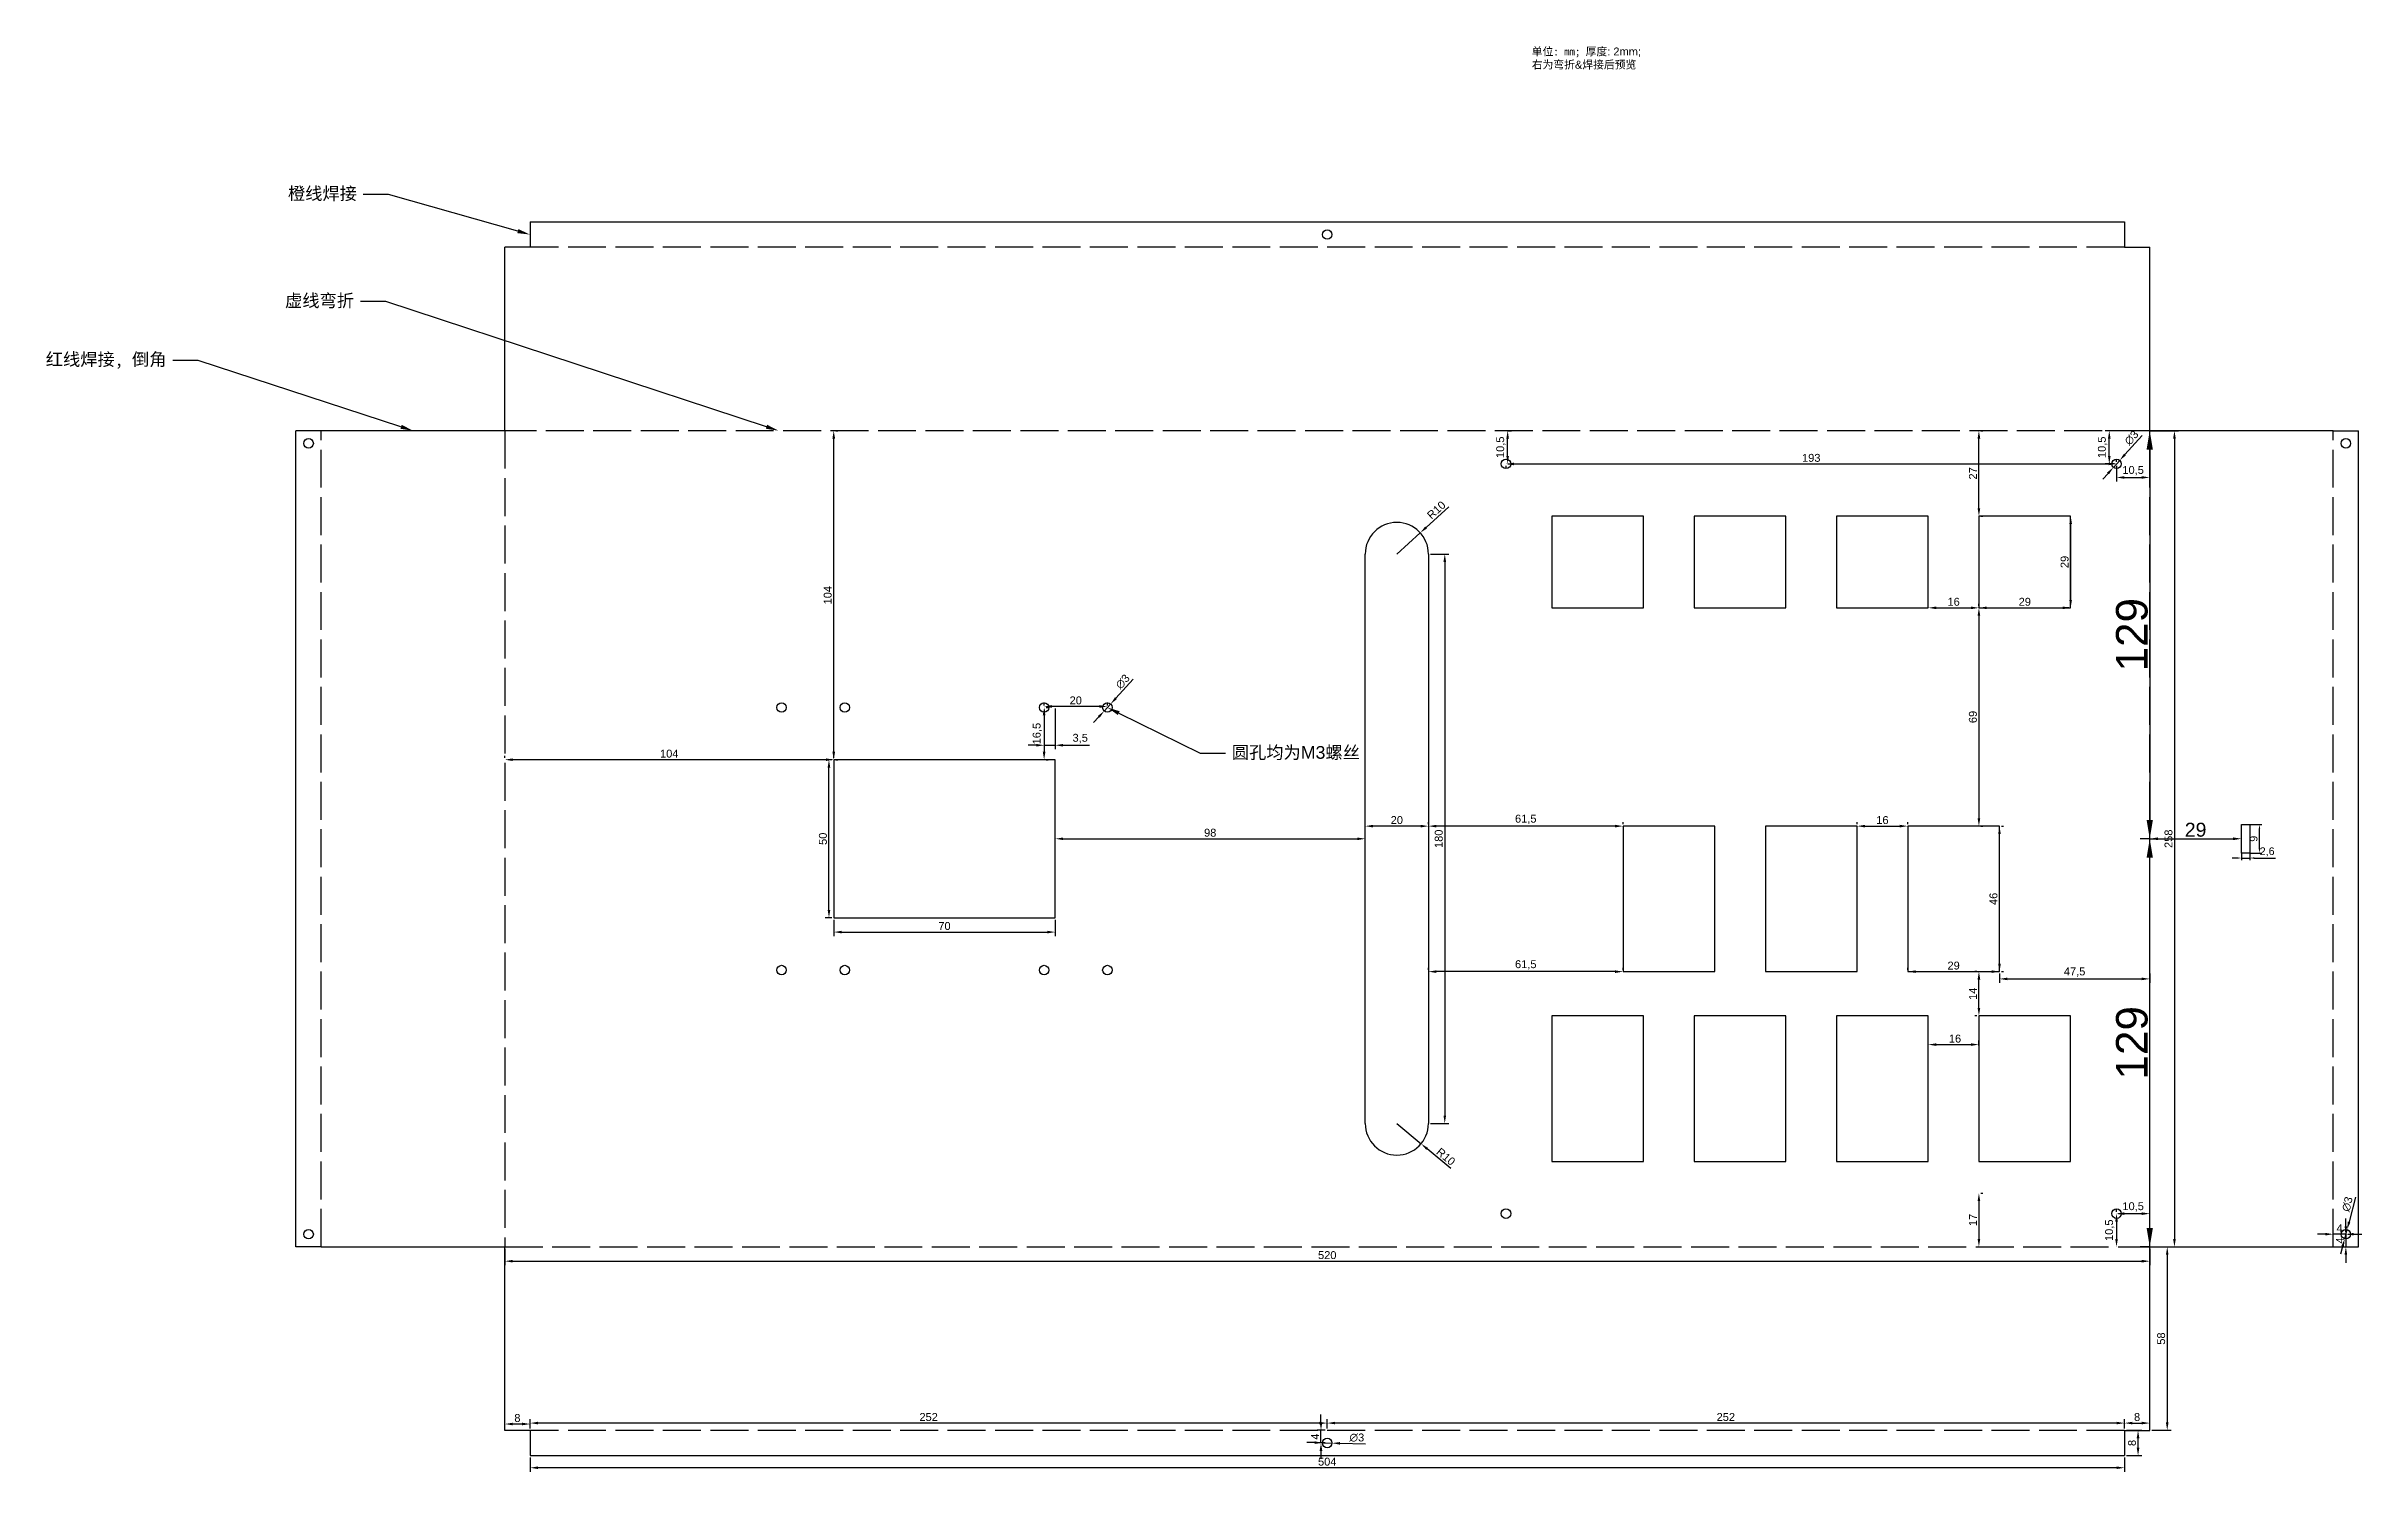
# Model space of a CAD drawing. Header units: millimetres. Extents: x -29 to 1428, y 56 to 507.
# Drawn here: x -29 to 703, y 56 to 507 of the extents above; entities that cross this region are included whole.
import ezdxf
from ezdxf import colors
from ezdxf.entities.mleader import LeaderData, LeaderLine
from ezdxf.math import Vec2, Vec3

# ---------------------------------------------------------------- set-up
doc = ezdxf.new("R2010")
doc.units = ezdxf.units.MM
doc.linetypes.add('ACAD_ISO02W100', pattern=[15, 12, -3])
doc.layers.add('gcad_dimension', color=7, linetype='Continuous')
doc.styles.add('gcad_textstyle', font='arial.ttf')
doc.styles.get("Standard").update_dxf_attribs({"font": 'arial.ttf'})
doc.dimstyles.new('gcad_dim', dxfattribs={"dimtxt": 2.5, "dimasz": 2.5, "dimexe": 1.25, "dimexo": 0, "dimtad": 1, "dimdec": 4, "dimtxsty": 'gcad_textstyle', "dimcen": 0, "dimadec": 0, "dimazin": 0, "dimtfac": 1, "dimtmove": 0, "dimatfit": 3, "dimfxl": 1, "dimarcsym": 0})
doc.dimstyles.new('ISO-25', dxfattribs={"dimtxt": 2.5, "dimasz": 2.5, "dimexe": 1.25, "dimexo": 0.625, "dimtad": 1, "dimtxsty": 'Standard', "dimcen": 2.5, "dimadec": 0, "dimazin": 0, "dimtfac": 1, "dimtmove": 0, "dimatfit": 3, "dimfxl": 1, "dimarcsym": 0})

msp = doc.modelspace()

# ---------------------------------------------------------------- texts
at = {"insert": (440.66518, 506.48174), "char_height": 2.5, "attachment_point": 1}
msp.add_mtext_dynamic_manual_height_columns('{\\fSimSun|b0|i0|c134|p2;单位\\fSimSun|b0|i0|c0|p2;: mm; \\fSimSun|b0|i0|c134|p2;厚度}: 2mm;\\P{\\fSimSun|b0|i0|c134|p2;右为弯折}&{\\fSimSun|b0|i0|c134|p2;焊接后预览}', width=49.2833054, gutter_width=12.5, heights=[-7.92365], dxfattribs=at)

# ---------------------------------------------------------------- blocks, each defined once
blk = doc.blocks.new('*D24')
at = {"color": 0, "lineweight": -2, "transparency": 16777216}
for p, q in [((624.88, 385.36), (621.96, 385.36)), ((623.21, 377.36), (623.21, 382.86)), ((624.88, 374.86), (621.96, 374.86))]:
    blk.add_line(p, q, dxfattribs=at)
at = {"color": 0, "transparency": 16777216}
for points in [[(622.8, 382.86), (623.63, 382.86), (623.21, 385.36)], [(622.8, 377.36), (623.63, 377.36), (623.21, 374.86)]]:
    blk.add_solid(points, dxfattribs=at)
at = {"layer": 'Defpoints', "color": 0, "transparency": 16777216}
for p in [(623.21, 385.36), (625.5, 385.36), (625.5, 374.86)]:
    blk.add_point(p, dxfattribs=at)
at = {"color": 0, "transparency": 16777216, "insert": (621.09, 380.11), "char_height": 2.5, "attachment_point": 5, "rotation": 90}
blk.add_mtext('10,5', dxfattribs=at)
blk = doc.blocks.new('*D25')
at = {"color": 0, "lineweight": -2, "transparency": 16777216}
for p, q in [((625.5, 374.23), (625.5, 369.33)), ((636, 374.23), (636, 369.33)), ((628, 370.58), (633.5, 370.58))]:
    blk.add_line(p, q, dxfattribs=at)
at = {"color": 0, "transparency": 16777216}
for points in [[(628, 370.99), (628, 370.16), (625.5, 370.58)], [(633.5, 370.99), (633.5, 370.16), (636, 370.58)]]:
    blk.add_solid(points, dxfattribs=at)
at = {"layer": 'Defpoints', "color": 0, "transparency": 16777216}
for p in [(625.5, 374.86), (636, 374.86), (636, 370.58)]:
    blk.add_point(p, dxfattribs=at)
at = {"color": 0, "transparency": 16777216, "insert": (630.75, 372.71), "char_height": 2.5, "attachment_point": 5}
blk.add_mtext('10,5', dxfattribs=at)
blk = doc.blocks.new('*D26')
at = {"color": 0, "lineweight": -2, "transparency": 16777216}
for p, q in [((633.58, 383.88), (628.17, 377.84)), ((624.5, 373.74), (626.5, 375.97)), ((622.83, 371.88), (621.16, 370.01))]:
    blk.add_line(p, q, dxfattribs=at)
at = {"color": 0, "transparency": 16777216}
for points in [[(622.52, 372.15), (623.14, 371.6), (624.5, 373.74)], [(627.86, 378.12), (628.48, 377.56), (626.5, 375.97)]]:
    blk.add_solid(points, dxfattribs=at)
at = {"layer": 'Defpoints', "color": 0, "transparency": 16777216}
for p in [(624.5, 373.74), (626.5, 375.97)]:
    blk.add_point(p, dxfattribs=at)
at = {"color": 0, "transparency": 16777216, "insert": (630.24, 383.1), "char_height": 2.5, "attachment_point": 5, "rotation": 48.1647}
blk.add_mtext('∅3', dxfattribs=at)
blk = doc.blocks.new('*D27')
at = {"color": 0, "lineweight": -2, "transparency": 16777216}
for p, q in [((582, 329.98), (582, 330.61)), ((611, 329.98), (611, 330.61)), ((584.5, 329.36), (608.5, 329.36))]:
    blk.add_line(p, q, dxfattribs=at)
at = {"color": 0, "transparency": 16777216}
for points in [[(584.5, 329.77), (584.5, 328.94), (582, 329.36)], [(608.5, 329.77), (608.5, 328.94), (611, 329.36)]]:
    blk.add_solid(points, dxfattribs=at)
at = {"layer": 'Defpoints', "color": 0, "transparency": 16777216}
for p in [(582, 329.36, 0), (611, 329.36, 0), (611, 329.36)]:
    blk.add_point(p, dxfattribs=at)
at = {"color": 0, "transparency": 16777216, "insert": (596.5, 331.26), "char_height": 2.5, "attachment_point": 5}
blk.add_mtext('29', dxfattribs=at)
blk = doc.blocks.new('*D28')
at = {"color": 0, "lineweight": -2, "transparency": 16777216}
for p, q in [((610.38, 358.36), (609.75, 358.36)), ((611, 355.86), (611, 331.86)), ((610.38, 329.36), (609.75, 329.36))]:
    blk.add_line(p, q, dxfattribs=at)
at = {"color": 0, "transparency": 16777216}
for points in [[(610.58, 355.86), (611.42, 355.86), (611, 358.36)], [(610.58, 331.86), (611.42, 331.86), (611, 329.36)]]:
    blk.add_solid(points, dxfattribs=at)
at = {"layer": 'Defpoints', "color": 0, "transparency": 16777216}
for p in [(611, 358.36, 0), (611, 329.36), (611, 329.36)]:
    blk.add_point(p, dxfattribs=at)
at = {"color": 0, "transparency": 16777216, "insert": (609.1, 343.86), "char_height": 2.5, "attachment_point": 5, "rotation": 90}
blk.add_mtext('29', dxfattribs=at)
blk = doc.blocks.new('*D29')
at = {"color": 0, "lineweight": -2, "transparency": 16777216}
for p, q in [((566, 329.98), (566, 330.61)), ((582, 329.98), (582, 330.61)), ((568.5, 329.36), (579.5, 329.36))]:
    blk.add_line(p, q, dxfattribs=at)
at = {"color": 0, "transparency": 16777216}
for points in [[(568.5, 329.77), (568.5, 328.94), (566, 329.36)], [(579.5, 329.77), (579.5, 328.94), (582, 329.36)]]:
    blk.add_solid(points, dxfattribs=at)
at = {"layer": 'Defpoints', "color": 0, "transparency": 16777216}
for p in [(566, 329.36, 0), (582, 329.36), (582, 329.36)]:
    blk.add_point(p, dxfattribs=at)
at = {"color": 0, "transparency": 16777216, "insert": (574, 331.26), "char_height": 2.5, "attachment_point": 5}
blk.add_mtext('16', dxfattribs=at)
blk = doc.blocks.new('*D30')
at = {"color": 0, "lineweight": -2, "transparency": 16777216}
for p, q in [((582, 326.86), (582, 262.86)), ((582.63, 329.36), (583.25, 329.36)), ((582.63, 260.36), (583.25, 260.36))]:
    blk.add_line(p, q, dxfattribs=at)
at = {"color": 0, "transparency": 16777216}
for points in [[(581.58, 326.86), (582.42, 326.86), (582, 329.36)], [(581.58, 262.86), (582.42, 262.86), (582, 260.36)]]:
    blk.add_solid(points, dxfattribs=at)
at = {"layer": 'Defpoints', "color": 0, "transparency": 16777216}
for p in [(582, 329.36), (582, 260.36), (582, 260.36)]:
    blk.add_point(p, dxfattribs=at)
at = {"color": 0, "transparency": 16777216, "insert": (580.1, 294.86), "char_height": 2.5, "attachment_point": 5, "rotation": 90}
blk.add_mtext('69', dxfattribs=at)
blk = doc.blocks.new('*D31')
at = {"color": 0, "lineweight": -2, "transparency": 16777216}
for p, q in [((543.5, 260.98), (543.5, 261.61)), ((546, 260.36), (557, 260.36)), ((559.5, 260.98), (559.5, 261.61))]:
    blk.add_line(p, q, dxfattribs=at)
at = {"color": 0, "transparency": 16777216}
for points in [[(546, 260.77), (546, 259.94), (543.5, 260.36)], [(557, 260.77), (557, 259.94), (559.5, 260.36)]]:
    blk.add_solid(points, dxfattribs=at)
at = {"layer": 'Defpoints', "color": 0, "transparency": 16777216}
for p in [(543.5, 260.36), (559.5, 260.36), (559.5, 260.36)]:
    blk.add_point(p, dxfattribs=at)
at = {"color": 0, "transparency": 16777216, "insert": (551.5, 262.26), "char_height": 2.5, "attachment_point": 5}
blk.add_mtext('16', dxfattribs=at)
blk = doc.blocks.new('*D32')
at = {"color": 0, "lineweight": -2}
for p, q in [((566, 190.98), (566, 192.55)), ((568.5, 191.3), (579.5, 191.3)), ((582, 190.98), (582, 192.55))]:
    blk.add_line(p, q, dxfattribs=at)
at = {"color": 0}
for points in [[(568.5, 191.71), (568.5, 190.88), (566, 191.3)], [(579.5, 190.88), (579.5, 191.71), (582, 191.3)]]:
    blk.add_solid(points, dxfattribs=at)
at = {"layer": 'Defpoints', "color": 0}
for p in [(566, 190.36), (582, 191.3), (582, 190.36)]:
    blk.add_point(p, dxfattribs=at)
at = {"color": 0, "insert": (574.43, 193.17), "char_height": 2.5, "attachment_point": 5}
blk.add_mtext('16', dxfattribs=at)
blk = doc.blocks.new('*D33')
at = {"color": 0, "lineweight": -2}
for p, q in [((581.38, 214.36), (580.75, 214.36)), ((582, 202.86), (582, 211.86)), ((581.38, 200.36), (580.75, 200.36))]:
    blk.add_line(p, q, dxfattribs=at)
at = {"color": 0}
for points in [[(582.42, 211.86), (581.58, 211.86), (582, 214.36)], [(581.58, 202.86), (582.42, 202.86), (582, 200.36)]]:
    blk.add_solid(points, dxfattribs=at)
at = {"layer": 'Defpoints', "color": 0}
for p in [(582, 214.36), (582, 214.36), (582, 200.36)]:
    blk.add_point(p, dxfattribs=at)
at = {"color": 0, "insert": (580.13, 207.36), "char_height": 2.5, "attachment_point": 5, "rotation": 90}
blk.add_mtext('14', dxfattribs=at)
blk = doc.blocks.new('*D34')
at = {"color": 0, "lineweight": -2, "transparency": 16777216}
for p, q in [((559.5, 214.98), (559.5, 215.61)), ((562, 214.36), (586, 214.36)), ((588.5, 214.98), (588.5, 215.61))]:
    blk.add_line(p, q, dxfattribs=at)
at = {"color": 0, "transparency": 16777216}
for points in [[(562, 214.77), (562, 213.94), (559.5, 214.36)], [(586, 214.77), (586, 213.94), (588.5, 214.36)]]:
    blk.add_solid(points, dxfattribs=at)
at = {"layer": 'Defpoints', "color": 0, "transparency": 16777216}
for p in [(559.5, 214.36), (588.5, 214.36), (588.5, 214.36)]:
    blk.add_point(p, dxfattribs=at)
at = {"color": 0, "transparency": 16777216, "insert": (574, 216.26), "char_height": 2.5, "attachment_point": 5}
blk.add_mtext('29', dxfattribs=at)
blk = doc.blocks.new('*D35')
at = {"color": 0, "lineweight": -2, "transparency": 16777216}
for p, q in [((588.5, 216.86), (588.5, 257.86)), ((589.13, 260.36), (589.75, 260.36)), ((589.13, 214.36), (589.75, 214.36))]:
    blk.add_line(p, q, dxfattribs=at)
at = {"color": 0, "transparency": 16777216}
for points in [[(588.08, 257.86), (588.92, 257.86), (588.5, 260.36)], [(588.08, 216.86), (588.92, 216.86), (588.5, 214.36)]]:
    blk.add_solid(points, dxfattribs=at)
at = {"layer": 'Defpoints', "color": 0, "transparency": 16777216}
for p in [(588.5, 260.36), (588.5, 260.36), (588.5, 214.36)]:
    blk.add_point(p, dxfattribs=at)
at = {"color": 0, "transparency": 16777216, "insert": (586.6, 237.36), "char_height": 2.5, "attachment_point": 5, "rotation": 90}
blk.add_mtext('46', dxfattribs=at)
blk = doc.blocks.new('*D36')
at = {"color": 0, "lineweight": -2, "transparency": 16777216}
for p, q in [((588.5, 213.73), (588.5, 210.81)), ((636, 213.73), (636, 210.81)), ((591, 212.06), (633.5, 212.06))]:
    blk.add_line(p, q, dxfattribs=at)
at = {"color": 0, "transparency": 16777216}
for points in [[(591, 212.48), (591, 211.65), (588.5, 212.06)], [(633.5, 212.48), (633.5, 211.65), (636, 212.06)]]:
    blk.add_solid(points, dxfattribs=at)
at = {"layer": 'Defpoints', "color": 0, "transparency": 16777216}
for p in [(588.5, 214.36), (636, 214.36), (636, 212.06)]:
    blk.add_point(p, dxfattribs=at)
at = {"color": 0, "transparency": 16777216, "insert": (612.25, 214.19), "char_height": 2.5, "attachment_point": 5}
blk.add_mtext('47,5', dxfattribs=at)
blk = doc.blocks.new('*D37')
at = {"color": 0, "lineweight": -2, "transparency": 16777216}
for p, q in [((408, 214.98), (408, 215.61)), ((467, 214.36), (410.5, 214.36)), ((469.5, 214.98), (469.5, 215.61))]:
    blk.add_line(p, q, dxfattribs=at)
at = {"color": 0, "transparency": 16777216}
for points in [[(410.5, 214.77), (410.5, 213.94), (408, 214.36)], [(467, 214.77), (467, 213.94), (469.5, 214.36)]]:
    blk.add_solid(points, dxfattribs=at)
at = {"layer": 'Defpoints', "color": 0, "transparency": 16777216}
for p in [(408, 214.36), (408, 214.36), (469.5, 214.36)]:
    blk.add_point(p, dxfattribs=at)
at = {"color": 0, "transparency": 16777216, "insert": (438.75, 216.48), "char_height": 2.5, "attachment_point": 5}
blk.add_mtext('61,5', dxfattribs=at)
blk = doc.blocks.new('*D38')
at = {"color": 0, "lineweight": -2, "transparency": 16777216}
for p, q in [((116, 281.98), (116, 282.61)), ((217.5, 281.36), (118.5, 281.36)), ((220, 281.98), (220, 282.61))]:
    blk.add_line(p, q, dxfattribs=at)
at = {"color": 0, "transparency": 16777216}
for points in [[(118.5, 281.77), (118.5, 280.94), (116, 281.36)], [(217.5, 281.77), (217.5, 280.94), (220, 281.36)]]:
    blk.add_solid(points, dxfattribs=at)
at = {"layer": 'Defpoints', "color": 0, "transparency": 16777216}
for p in [(116, 281.36), (116, 281.36), (220, 281.36)]:
    blk.add_point(p, dxfattribs=at)
at = {"color": 0, "transparency": 16777216, "insert": (168, 283.26), "char_height": 2.5, "attachment_point": 5}
blk.add_mtext('104', dxfattribs=at)
blk = doc.blocks.new('*D39')
at = {"color": 0, "lineweight": -2, "transparency": 16777216}
for p, q in [((220, 283.86), (220, 382.86)), ((220.63, 385.36), (221.25, 385.36)), ((220.63, 281.36), (221.25, 281.36))]:
    blk.add_line(p, q, dxfattribs=at)
at = {"color": 0, "transparency": 16777216}
for points in [[(219.58, 382.86), (220.42, 382.86), (220, 385.36)], [(219.58, 283.86), (220.42, 283.86), (220, 281.36)]]:
    blk.add_solid(points, dxfattribs=at)
at = {"layer": 'Defpoints', "color": 0, "transparency": 16777216}
for p in [(220, 385.36), (220, 385.36), (220, 281.36)]:
    blk.add_point(p, dxfattribs=at)
at = {"color": 0, "transparency": 16777216, "insert": (218.1, 333.36), "char_height": 2.5, "attachment_point": 5, "rotation": 90}
blk.add_mtext('104', dxfattribs=at)
blk = doc.blocks.new('*D40')
at = {"color": 0, "lineweight": -2, "transparency": 16777216}
for p, q in [((286.5, 298.48), (286.5, 299.44)), ((304, 298.19), (289, 298.19)), ((306.5, 298.48), (306.5, 299.44))]:
    blk.add_line(p, q, dxfattribs=at)
at = {"color": 0, "transparency": 16777216}
for points in [[(289, 298.61), (289, 297.77), (286.5, 298.19)], [(304, 298.61), (304, 297.77), (306.5, 298.19)]]:
    blk.add_solid(points, dxfattribs=at)
at = {"layer": 'Defpoints', "color": 0, "transparency": 16777216}
for p in [(286.5, 298.19), (286.5, 297.86), (306.5, 297.86)]:
    blk.add_point(p, dxfattribs=at)
at = {"color": 0, "transparency": 16777216, "insert": (296.5, 300.09), "char_height": 2.5, "attachment_point": 5}
blk.add_mtext('20', dxfattribs=at)
blk = doc.blocks.new('*D41')
at = {"color": 0, "lineweight": -2, "transparency": 16777216}
for p, q in [((286.5, 295.36), (286.5, 283.86)), ((287.13, 297.86), (287.75, 297.86)), ((287.13, 281.36), (287.75, 281.36))]:
    blk.add_line(p, q, dxfattribs=at)
at = {"color": 0, "transparency": 16777216}
for points in [[(286.08, 295.36), (286.92, 295.36), (286.5, 297.86)], [(286.08, 283.86), (286.92, 283.86), (286.5, 281.36)]]:
    blk.add_solid(points, dxfattribs=at)
at = {"layer": 'Defpoints', "color": 0, "transparency": 16777216}
for p in [(286.5, 297.86), (286.5, 281.36), (286.5, 281.36)]:
    blk.add_point(p, dxfattribs=at)
at = {"color": 0, "transparency": 16777216, "insert": (284.37, 289.61), "char_height": 2.5, "attachment_point": 5, "rotation": 90}
blk.add_mtext('16,5', dxfattribs=at)
blk = doc.blocks.new('*D42')
at = {"color": 0, "lineweight": -2, "transparency": 16777216}
for p, q in [((314.68, 306.78), (309.2, 300.81)), ((303.8, 294.91), (302.11, 293.07)), ((305.49, 296.75), (307.51, 298.96))]:
    blk.add_line(p, q, dxfattribs=at)
at = {"color": 0, "transparency": 16777216}
for points in [[(308.9, 301.09), (309.51, 300.52), (307.51, 298.96)], [(303.49, 295.19), (304.1, 294.63), (305.49, 296.75)]]:
    blk.add_solid(points, dxfattribs=at)
at = {"layer": 'Defpoints', "color": 0, "transparency": 16777216}
for p in [(305.49, 296.75), (307.51, 298.96)]:
    blk.add_point(p, dxfattribs=at)
at = {"color": 0, "transparency": 16777216, "insert": (311.34, 306.05), "char_height": 2.5, "attachment_point": 5, "rotation": 47.47328}
blk.add_mtext('∅3', dxfattribs=at)
blk = doc.blocks.new('*D43')
at = {"color": 0, "lineweight": -2, "transparency": 16777216}
for p, q in [((433.03, 377.36), (433.03, 382.86)), ((433.13, 385.36), (434.28, 385.36)), ((433.13, 374.86), (434.28, 374.86))]:
    blk.add_line(p, q, dxfattribs=at)
at = {"color": 0, "transparency": 16777216}
for points in [[(432.61, 382.86), (433.44, 382.86), (433.03, 385.36)], [(432.61, 377.36), (433.44, 377.36), (433.03, 374.86)]]:
    blk.add_solid(points, dxfattribs=at)
at = {"layer": 'Defpoints', "color": 0, "transparency": 16777216}
for p in [(432.5, 385.36), (433.03, 385.36), (432.5, 374.86)]:
    blk.add_point(p, dxfattribs=at)
at = {"color": 0, "transparency": 16777216, "insert": (430.9, 380.11), "char_height": 2.5, "attachment_point": 5, "rotation": 90}
blk.add_mtext('10,5', dxfattribs=at)
blk = doc.blocks.new('*D44')
at = {"color": 0, "lineweight": -2, "transparency": 16777216}
for p, q in [((432.5, 374.23), (432.5, 373.61)), ((435, 374.86), (623, 374.86)), ((625.5, 375.48), (625.5, 376.11))]:
    blk.add_line(p, q, dxfattribs=at)
at = {"color": 0, "transparency": 16777216}
for points in [[(435, 375.27), (435, 374.44), (432.5, 374.86)], [(623, 375.27), (623, 374.44), (625.5, 374.86)]]:
    blk.add_solid(points, dxfattribs=at)
at = {"layer": 'Defpoints', "color": 0, "transparency": 16777216}
for p in [(432.5, 374.86), (625.5, 374.86), (625.5, 374.86)]:
    blk.add_point(p, dxfattribs=at)
at = {"color": 0, "transparency": 16777216, "insert": (529, 376.76), "char_height": 2.5, "attachment_point": 5}
blk.add_mtext('193', dxfattribs=at)
blk = doc.blocks.new('*D45')
at = {"color": 0, "lineweight": -2, "transparency": 16777216}
for p, q in [((625.5, 135.36), (625.5, 129.86)), ((626.13, 137.86), (626.75, 137.86)), ((626.13, 127.36), (626.75, 127.36))]:
    blk.add_line(p, q, dxfattribs=at)
at = {"color": 0, "transparency": 16777216}
for points in [[(625.08, 135.36), (625.92, 135.36), (625.5, 137.86)], [(625.08, 129.86), (625.92, 129.86), (625.5, 127.36)]]:
    blk.add_solid(points, dxfattribs=at)
at = {"layer": 'Defpoints', "color": 0, "transparency": 16777216}
for p in [(625.5, 137.86), (625.5, 127.36), (625.5, 127.36)]:
    blk.add_point(p, dxfattribs=at)
at = {"color": 0, "transparency": 16777216, "insert": (623.37, 132.61), "char_height": 2.5, "attachment_point": 5, "rotation": 90}
blk.add_mtext('10,5', dxfattribs=at)
blk = doc.blocks.new('*D46')
at = {"color": 0, "lineweight": -2, "transparency": 16777216}
for p, q in [((625.5, 138.48), (625.5, 139.11)), ((636, 138.48), (636, 139.11)), ((628, 137.86), (633.5, 137.86))]:
    blk.add_line(p, q, dxfattribs=at)
at = {"color": 0, "transparency": 16777216}
for points in [[(628, 138.27), (628, 137.44), (625.5, 137.86)], [(633.5, 138.27), (633.5, 137.44), (636, 137.86)]]:
    blk.add_solid(points, dxfattribs=at)
at = {"layer": 'Defpoints', "color": 0, "transparency": 16777216}
for p in [(625.5, 137.86), (636, 137.86), (636, 137.86)]:
    blk.add_point(p, dxfattribs=at)
at = {"color": 0, "transparency": 16777216, "insert": (630.75, 139.98), "char_height": 2.5, "attachment_point": 5}
blk.add_mtext('10,5', dxfattribs=at)
blk = doc.blocks.new('*D47')
at = {"color": 0, "lineweight": -2}
for p, q in [((636.62, 385.36), (645.06, 385.36)), ((643.81, 382.86), (643.81, 129.86)), ((636.62, 127.36), (645.06, 127.36))]:
    blk.add_line(p, q, dxfattribs=at)
at = {"color": 0}
for points in [[(644.23, 382.86), (643.39, 382.86), (643.81, 385.36)], [(643.39, 129.86), (644.23, 129.86), (643.81, 127.36)]]:
    blk.add_solid(points, dxfattribs=at)
at = {"layer": 'Defpoints', "color": 0}
for p in [(636, 385.36), (636, 127.36), (643.81, 127.36)]:
    blk.add_point(p, dxfattribs=at)
at = {"color": 0, "insert": (641.94, 256.36), "char_height": 2.5, "attachment_point": 5, "rotation": 90}
blk.add_mtext('258', dxfattribs=at)
blk = doc.blocks.new('*D48')
at = {"color": 0, "lineweight": -2, "transparency": 16777216}
for p, q in [((636.63, 127.36), (642.78, 127.36)), ((641.53, 124.86), (641.53, 71.86)), ((636.63, 69.36), (642.78, 69.36))]:
    blk.add_line(p, q, dxfattribs=at)
at = {"color": 0, "transparency": 16777216}
for points in [[(641.11, 124.86), (641.94, 124.86), (641.53, 127.36)], [(641.11, 71.86), (641.94, 71.86), (641.53, 69.36)]]:
    blk.add_solid(points, dxfattribs=at)
at = {"layer": 'Defpoints', "color": 0, "transparency": 16777216}
for p in [(636, 127.36), (636, 69.36), (641.53, 69.36)]:
    blk.add_point(p, dxfattribs=at)
at = {"color": 0, "transparency": 16777216, "insert": (639.62, 98.36), "char_height": 2.5, "attachment_point": 5, "rotation": 90}
blk.add_mtext('58', dxfattribs=at)
blk = doc.blocks.new('*D50')
at = {"color": 0, "lineweight": -2, "transparency": 16777216}
for p, q in [((628.63, 69.36), (633.55, 69.36)), ((632.3, 63.86), (632.3, 66.86)), ((628.63, 61.36), (633.55, 61.36))]:
    blk.add_line(p, q, dxfattribs=at)
at = {"color": 0, "transparency": 16777216}
for points in [[(631.88, 66.86), (632.72, 66.86), (632.3, 69.36)], [(631.88, 63.86), (632.72, 63.86), (632.3, 61.36)]]:
    blk.add_solid(points, dxfattribs=at)
at = {"layer": 'Defpoints', "color": 0, "transparency": 16777216}
for p in [(628, 69.36), (632.3, 69.36), (628, 61.36)]:
    blk.add_point(p, dxfattribs=at)
at = {"color": 0, "transparency": 16777216, "insert": (630.4, 65.36), "char_height": 2.5, "attachment_point": 5, "rotation": 90}
blk.add_mtext('8', dxfattribs=at)
blk = doc.blocks.new('*D51')
at = {"color": 0, "lineweight": -2, "transparency": 16777216}
for p, q in [((374.02, 71.86), (374.02, 74.36)), ((375.38, 69.36), (372.77, 69.36)), ((374.02, 65.36), (374.02, 69.36)), ((375.38, 65.36), (372.77, 65.36)), ((374.02, 62.86), (374.02, 60.36))]:
    blk.add_line(p, q, dxfattribs=at)
at = {"color": 0, "transparency": 16777216}
for points in [[(373.6, 71.86), (374.44, 71.86), (374.02, 69.36)], [(373.6, 62.86), (374.44, 62.86), (374.02, 65.36)]]:
    blk.add_solid(points, dxfattribs=at)
at = {"layer": 'Defpoints', "color": 0, "transparency": 16777216}
for p in [(374.02, 69.36), (376, 69.36), (376, 65.36)]:
    blk.add_point(p, dxfattribs=at)
at = {"color": 0, "transparency": 16777216, "insert": (372.15, 67.36), "char_height": 2.5, "attachment_point": 5, "rotation": 90}
blk.add_mtext('4', dxfattribs=at)
blk = doc.blocks.new('*D52')
at = {"color": 0, "lineweight": -2, "transparency": 16777216}
for p, q in [((372, 65.47), (369.5, 65.55)), ((374.5, 65.4), (377.5, 65.31)), ((388.1, 65), (380, 65.24))]:
    blk.add_line(p, q, dxfattribs=at)
at = {"color": 0, "transparency": 16777216}
for points in [[(372.01, 65.89), (371.99, 65.06), (374.5, 65.4)], [(380.01, 65.66), (379.99, 64.82), (377.5, 65.31)]]:
    blk.add_solid(points, dxfattribs=at)
at = {"layer": 'Defpoints', "color": 0, "transparency": 16777216}
for p in [(374.5, 65.4), (377.5, 65.31)]:
    blk.add_point(p, dxfattribs=at)
at = {"color": 0, "transparency": 16777216, "insert": (385.36, 67.06), "char_height": 2.5, "attachment_point": 5, "rotation": 358.32158}
blk.add_mtext('∅3', dxfattribs=at)
blk = doc.blocks.new('*D53')
at = {"color": 0, "lineweight": -2, "transparency": 16777216}
for p, q in [((694, 131.98), (694, 132.61)), ((698, 131.98), (698, 132.61)), ((691.5, 131.36), (689, 131.36)), ((698, 131.36), (694, 131.36)), ((700.5, 131.36), (703, 131.36))]:
    blk.add_line(p, q, dxfattribs=at)
at = {"color": 0, "transparency": 16777216}
for points in [[(691.5, 131.77), (691.5, 130.94), (694, 131.36)], [(700.5, 131.77), (700.5, 130.94), (698, 131.36)]]:
    blk.add_solid(points, dxfattribs=at)
at = {"layer": 'Defpoints', "color": 0, "transparency": 16777216}
for p in [(694, 131.36), (694, 131.36), (698, 131.36)]:
    blk.add_point(p, dxfattribs=at)
at = {"color": 0, "transparency": 16777216, "insert": (696, 133.23), "char_height": 2.5, "attachment_point": 5}
blk.add_mtext('4', dxfattribs=at)
blk = doc.blocks.new('*D55')
at = {"color": 0, "lineweight": -2, "transparency": 16777216}
for p, q in [((582, 360.86), (582, 382.86)), ((582.63, 385.36), (583.25, 385.36)), ((582.63, 358.36), (583.25, 358.36))]:
    blk.add_line(p, q, dxfattribs=at)
at = {"color": 0, "transparency": 16777216}
for points in [[(581.58, 382.86), (582.42, 382.86), (582, 385.36)], [(581.58, 360.86), (582.42, 360.86), (582, 358.36)]]:
    blk.add_solid(points, dxfattribs=at)
at = {"layer": 'Defpoints', "color": 0, "transparency": 16777216}
for p in [(582, 385.36), (582, 385.36), (582, 358.36, 0)]:
    blk.add_point(p, dxfattribs=at)
at = {"color": 0, "transparency": 16777216, "insert": (580.12, 371.86), "char_height": 2.5, "attachment_point": 5, "rotation": 90}
blk.add_mtext('27', dxfattribs=at)
blk = doc.blocks.new('*D56')
at = {"color": 0, "lineweight": -2, "transparency": 16777216}
for p, q in [((582, 141.86), (582, 129.86)), ((582.63, 144.36), (583.25, 144.36)), ((582.63, 127.36), (583.25, 127.36))]:
    blk.add_line(p, q, dxfattribs=at)
at = {"color": 0, "transparency": 16777216}
for points in [[(581.58, 141.86), (582.42, 141.86), (582, 144.36)], [(581.58, 129.86), (582.42, 129.86), (582, 127.36)]]:
    blk.add_solid(points, dxfattribs=at)
at = {"layer": 'Defpoints', "color": 0, "transparency": 16777216}
for p in [(582, 144.36), (582, 127.36), (582, 127.36)]:
    blk.add_point(p, dxfattribs=at)
at = {"color": 0, "transparency": 16777216, "insert": (580.12, 135.86), "char_height": 2.5, "attachment_point": 5, "rotation": 90}
blk.add_mtext('17', dxfattribs=at)
blk = doc.blocks.new('*D57')
at = {"color": 0, "lineweight": -2, "transparency": 16777216}
for p, q in [((376, 69.98), (376, 72.9)), ((625.5, 71.65), (378.5, 71.65)), ((628, 69.98), (628, 72.9))]:
    blk.add_line(p, q, dxfattribs=at)
at = {"color": 0, "transparency": 16777216}
for points in [[(378.5, 72.07), (378.5, 71.24), (376, 71.65)], [(625.5, 72.07), (625.5, 71.24), (628, 71.65)]]:
    blk.add_solid(points, dxfattribs=at)
at = {"layer": 'Defpoints', "color": 0, "transparency": 16777216}
for p in [(376, 71.65), (376, 69.36), (628, 69.36)]:
    blk.add_point(p, dxfattribs=at)
at = {"color": 0, "transparency": 16777216, "insert": (502, 73.56), "char_height": 2.5, "attachment_point": 5}
blk.add_mtext('252', dxfattribs=at)
blk = doc.blocks.new('*D58')
at = {"color": 0, "lineweight": -2, "transparency": 16777216}
for p, q in [((124, 69.98), (124, 72.9)), ((373.5, 71.65), (126.5, 71.65)), ((376, 69.98), (376, 72.9))]:
    blk.add_line(p, q, dxfattribs=at)
at = {"color": 0, "transparency": 16777216}
for points in [[(126.5, 72.07), (126.5, 71.24), (124, 71.65)], [(373.5, 72.07), (373.5, 71.24), (376, 71.65)]]:
    blk.add_solid(points, dxfattribs=at)
at = {"layer": 'Defpoints', "color": 0, "transparency": 16777216}
for p in [(124, 71.65), (124, 69.36), (376, 69.36)]:
    blk.add_point(p, dxfattribs=at)
at = {"color": 0, "transparency": 16777216, "insert": (250, 73.56), "char_height": 2.5, "attachment_point": 5}
blk.add_mtext('252', dxfattribs=at)
blk = doc.blocks.new('*D59')
at = {"color": 0, "lineweight": -2, "transparency": 16777216}
for p, q in [((628, 69.98), (628, 72.9)), ((630.5, 71.65), (633.5, 71.65)), ((636, 69.98), (636, 72.9))]:
    blk.add_line(p, q, dxfattribs=at)
at = {"color": 0, "transparency": 16777216}
for points in [[(630.5, 72.07), (630.5, 71.24), (628, 71.65)], [(633.5, 72.07), (633.5, 71.24), (636, 71.65)]]:
    blk.add_solid(points, dxfattribs=at)
at = {"layer": 'Defpoints', "color": 0, "transparency": 16777216}
for p in [(628, 69.36), (636, 71.65), (636, 69.36)]:
    blk.add_point(p, dxfattribs=at)
at = {"color": 0, "transparency": 16777216, "insert": (632, 73.56), "char_height": 2.5, "attachment_point": 5}
blk.add_mtext('8', dxfattribs=at)
blk = doc.blocks.new('*D60')
at = {"color": 0, "lineweight": -2, "transparency": 16777216}
for p, q in [((124, 60.73), (124, 56.28)), ((628, 60.73), (628, 56.28)), ((625.5, 57.53), (126.5, 57.53))]:
    blk.add_line(p, q, dxfattribs=at)
at = {"color": 0, "transparency": 16777216}
for points in [[(126.5, 57.95), (126.5, 57.12), (124, 57.53)], [(625.5, 57.95), (625.5, 57.12), (628, 57.53)]]:
    blk.add_solid(points, dxfattribs=at)
at = {"layer": 'Defpoints', "color": 0, "transparency": 16777216}
for p in [(124, 61.36), (628, 61.36), (124, 57.53)]:
    blk.add_point(p, dxfattribs=at)
at = {"color": 0, "transparency": 16777216, "insert": (376, 59.44), "char_height": 2.5, "attachment_point": 5}
blk.add_mtext('504', dxfattribs=at)
blk = doc.blocks.new('*D62')
at = {"color": 0, "lineweight": -2, "transparency": 16777216}
for p, q in [((290, 256.98), (290, 257.61)), ((292.5, 256.36), (385.5, 256.36)), ((388, 256.98), (388, 257.61))]:
    blk.add_line(p, q, dxfattribs=at)
at = {"color": 0, "transparency": 16777216}
for points in [[(292.5, 256.77), (292.5, 255.94), (290, 256.36)], [(385.5, 256.77), (385.5, 255.94), (388, 256.36)]]:
    blk.add_solid(points, dxfattribs=at)
at = {"layer": 'Defpoints', "color": 0, "transparency": 16777216}
for p in [(290, 256.36), (388, 256.36), (388, 256.36)]:
    blk.add_point(p, dxfattribs=at)
at = {"color": 0, "transparency": 16777216, "insert": (339, 258.26), "char_height": 2.5, "attachment_point": 5}
blk.add_mtext('98', dxfattribs=at)
blk = doc.blocks.new('*D63')
at = {"color": 0, "lineweight": -2, "transparency": 16777216}
for p, q in [((408, 260.98), (408, 261.61)), ((467, 260.36), (410.5, 260.36)), ((469.5, 260.98), (469.5, 261.61))]:
    blk.add_line(p, q, dxfattribs=at)
at = {"color": 0, "transparency": 16777216}
for points in [[(410.5, 260.77), (410.5, 259.94), (408, 260.36)], [(467, 260.77), (467, 259.94), (469.5, 260.36)]]:
    blk.add_solid(points, dxfattribs=at)
at = {"layer": 'Defpoints', "color": 0, "transparency": 16777216}
for p in [(408, 260.36), (408, 260.36), (469.5, 260.36)]:
    blk.add_point(p, dxfattribs=at)
at = {"color": 0, "transparency": 16777216, "insert": (438.75, 262.48), "char_height": 2.5, "attachment_point": 5}
blk.add_mtext('61,5', dxfattribs=at)
blk = doc.blocks.new('*D64')
at = {"color": 0, "lineweight": -2, "transparency": 16777216}
for p, q in [((388, 260.98), (388, 261.61)), ((405.5, 260.36), (390.5, 260.36)), ((408, 260.98), (408, 261.61))]:
    blk.add_line(p, q, dxfattribs=at)
at = {"color": 0, "transparency": 16777216}
for points in [[(390.5, 260.78), (390.5, 259.94), (388, 260.36)], [(405.5, 260.78), (405.5, 259.94), (408, 260.36)]]:
    blk.add_solid(points, dxfattribs=at)
at = {"layer": 'Defpoints', "color": 0, "transparency": 16777216}
for p in [(388, 260.36), (388, 260.36), (408, 260.36)]:
    blk.add_point(p, dxfattribs=at)
at = {"color": 0, "transparency": 16777216, "insert": (398, 262.26), "char_height": 2.5, "attachment_point": 5}
blk.add_mtext('20', dxfattribs=at)
blk = doc.blocks.new('*D65')
at = {"color": 0, "lineweight": -2, "transparency": 16777216}
for p, q in [((408.63, 346.36), (414.4, 346.36)), ((413.15, 343.86), (413.15, 168.86)), ((408.63, 166.36), (414.4, 166.36))]:
    blk.add_line(p, q, dxfattribs=at)
at = {"color": 0, "transparency": 16777216}
for points in [[(412.74, 343.86), (413.57, 343.86), (413.15, 346.36)], [(412.74, 168.86), (413.57, 168.86), (413.15, 166.36)]]:
    blk.add_solid(points, dxfattribs=at)
at = {"layer": 'Defpoints', "color": 0, "transparency": 16777216}
for p in [(408, 346.36), (408, 166.36), (413.15, 166.36)]:
    blk.add_point(p, dxfattribs=at)
at = {"color": 0, "transparency": 16777216, "insert": (411.25, 256.36), "char_height": 2.5, "attachment_point": 5, "rotation": 90}
blk.add_mtext('180', dxfattribs=at)
blk = doc.blocks.new('*D66')
at = {"color": 0, "lineweight": -2, "transparency": 16777216}
for p, q in [((414.43, 361.3), (407.25, 354.77)), ((398, 346.36), (405.4, 353.09))]:
    blk.add_line(p, q, dxfattribs=at)
at = {"color": 0, "transparency": 16777216}
blk.add_solid([(406.97, 355.08), (407.53, 354.46), (405.4, 353.09)], dxfattribs=at)
at = {"layer": 'Defpoints', "color": 0, "transparency": 16777216}
for p in [(405.4, 353.09), (398, 346.36)]:
    blk.add_point(p, dxfattribs=at)
at = {"color": 0, "transparency": 16777216, "insert": (410.49, 360.28), "char_height": 2.5, "attachment_point": 5, "rotation": 42.28769}
blk.add_mtext('R10', dxfattribs=at)
blk = doc.blocks.new('*D67')
at = {"color": 0, "lineweight": -2, "transparency": 16777216}
for p, q in [((398, 166.36), (405.67, 159.94)), ((415.03, 152.1), (407.58, 158.33))]:
    blk.add_line(p, q, dxfattribs=at)
at = {"color": 0, "transparency": 16777216}
blk.add_solid([(407.85, 158.65), (407.32, 158.01), (405.67, 159.94)], dxfattribs=at)
at = {"layer": 'Defpoints', "color": 0, "transparency": 16777216}
for p in [(398, 166.36), (405.67, 159.94)]:
    blk.add_point(p, dxfattribs=at)
at = {"color": 0, "transparency": 16777216, "insert": (413.49, 155.87), "char_height": 2.5, "attachment_point": 5, "rotation": 320.06434}
blk.add_mtext('R10', dxfattribs=at)
blk = doc.blocks.new('*D69')
at = {"color": 0, "lineweight": -2, "transparency": 16777216}
for p, q in [((220, 230.73), (220, 225.61)), ((290, 230.73), (290, 225.61)), ((222.5, 226.86), (287.5, 226.86))]:
    blk.add_line(p, q, dxfattribs=at)
at = {"color": 0, "transparency": 16777216}
for points in [[(222.5, 227.28), (222.5, 226.45), (220, 226.86)], [(287.5, 227.28), (287.5, 226.45), (290, 226.86)]]:
    blk.add_solid(points, dxfattribs=at)
at = {"layer": 'Defpoints', "color": 0, "transparency": 16777216}
for p in [(220, 231.36), (290, 231.36), (290, 226.86)]:
    blk.add_point(p, dxfattribs=at)
at = {"color": 0, "transparency": 16777216, "insert": (255, 228.77), "char_height": 2.5, "attachment_point": 5}
blk.add_mtext('70', dxfattribs=at)
blk = doc.blocks.new('*D70')
at = {"color": 0, "lineweight": -2, "transparency": 16777216}
for p, q in [((219.38, 281.36), (217.24, 281.36)), ((218.49, 233.86), (218.49, 278.86)), ((219.38, 231.36), (217.24, 231.36))]:
    blk.add_line(p, q, dxfattribs=at)
at = {"color": 0, "transparency": 16777216}
for points in [[(218.07, 278.86), (218.9, 278.86), (218.49, 281.36)], [(218.07, 233.86), (218.9, 233.86), (218.49, 231.36)]]:
    blk.add_solid(points, dxfattribs=at)
at = {"layer": 'Defpoints', "color": 0, "transparency": 16777216}
for p in [(218.49, 281.36), (220, 281.36), (220, 231.36)]:
    blk.add_point(p, dxfattribs=at)
at = {"color": 0, "transparency": 16777216, "insert": (216.58, 256.36), "char_height": 2.5, "attachment_point": 5, "rotation": 90}
blk.add_mtext('50', dxfattribs=at)
blk = doc.blocks.new('*D71')
at = {"color": 0, "lineweight": -2, "transparency": 16777216}
for p, q in [((116, 126.73), (116, 121.58)), ((636, 126.73), (636, 121.58)), ((118.5, 122.83), (633.5, 122.83))]:
    blk.add_line(p, q, dxfattribs=at)
at = {"color": 0, "transparency": 16777216}
for points in [[(118.5, 123.24), (118.5, 122.41), (116, 122.83)], [(633.5, 123.24), (633.5, 122.41), (636, 122.83)]]:
    blk.add_solid(points, dxfattribs=at)
at = {"layer": 'Defpoints', "color": 0, "transparency": 16777216}
for p in [(116, 127.36), (636, 127.36), (636, 122.83)]:
    blk.add_point(p, dxfattribs=at)
at = {"color": 0, "transparency": 16777216, "insert": (376, 124.73), "char_height": 2.5, "attachment_point": 5}
blk.add_mtext('520', dxfattribs=at)
blk = doc.blocks.new('*D72')
at = {"color": 0, "lineweight": -2, "transparency": 16777216}
for p, q in [((116, 69.98), (116, 72.6)), ((121.5, 71.35), (118.5, 71.35)), ((124, 69.98), (124, 72.6))]:
    blk.add_line(p, q, dxfattribs=at)
at = {"color": 0, "transparency": 16777216}
for points in [[(118.5, 71.77), (118.5, 70.94), (116, 71.35)], [(121.5, 71.77), (121.5, 70.94), (124, 71.35)]]:
    blk.add_solid(points, dxfattribs=at)
at = {"layer": 'Defpoints', "color": 0, "transparency": 16777216}
for p in [(116, 71.35), (116, 69.36), (124, 69.36)]:
    blk.add_point(p, dxfattribs=at)
at = {"color": 0, "transparency": 16777216, "insert": (120, 73.25), "char_height": 2.5, "attachment_point": 5}
blk.add_mtext('8', dxfattribs=at)
blk = doc.blocks.new('*D171')
at = {"color": 0, "lineweight": -2, "transparency": 16777216}
for p, q in [((698, 133.86), (698, 136.36)), ((698, 131.36), (698, 127.36)), ((698, 124.86), (698, 122.36)), ((698.63, 131.36), (699.25, 131.36)), ((698.63, 127.36), (699.25, 127.36))]:
    blk.add_line(p, q, dxfattribs=at)
at = {"color": 0, "transparency": 16777216}
for points in [[(697.58, 133.86), (698.42, 133.86), (698, 131.36)], [(697.58, 124.86), (698.42, 124.86), (698, 127.36)]]:
    blk.add_solid(points, dxfattribs=at)
at = {"layer": 'Defpoints', "color": 0, "transparency": 16777216}
for p in [(698, 131.36), (698, 127.36), (698, 127.36)]:
    blk.add_point(p, dxfattribs=at)
at = {"color": 0, "transparency": 16777216, "insert": (696.13, 129.36), "char_height": 2.5, "attachment_point": 5, "rotation": 90}
blk.add_mtext('4', dxfattribs=at)
blk = doc.blocks.new('*D172')
at = {"color": 0, "lineweight": -2, "transparency": 16777216}
for p, q in [((701.09, 143.06), (699.02, 135.22)), ((697.62, 129.91), (698.38, 132.81)), ((696.98, 127.49), (696.34, 125.07))]:
    blk.add_line(p, q, dxfattribs=at)
at = {"color": 0, "transparency": 16777216}
for points in [[(698.62, 135.33), (699.43, 135.12), (698.38, 132.81)], [(696.57, 127.6), (697.38, 127.38), (697.62, 129.91)]]:
    blk.add_solid(points, dxfattribs=at)
at = {"layer": 'Defpoints', "color": 0, "transparency": 16777216}
for p in [(698.38, 132.81), (697.62, 129.91)]:
    blk.add_point(p, dxfattribs=at)
at = {"color": 0, "transparency": 16777216, "insert": (698.47, 140.86), "char_height": 2.5, "attachment_point": 5, "rotation": 75.19099}
blk.add_mtext('∅3', dxfattribs=at)
blk = doc.blocks.new('*D174')
at = {"color": 0, "lineweight": -2, "transparency": 16777216}
for p, q in [((286.5, 297.23), (286.5, 284.67)), ((290, 297.56), (290, 284.67)), ((284, 285.92), (281.5, 285.92)), ((286.5, 285.92), (290, 285.92)), ((292.5, 285.92), (300.82, 285.92))]:
    blk.add_line(p, q, dxfattribs=at)
at = {"color": 0, "transparency": 16777216}
for points in [[(284, 286.34), (284, 285.51), (286.5, 285.92)], [(292.5, 286.34), (292.5, 285.51), (290, 285.92)]]:
    blk.add_solid(points, dxfattribs=at)
at = {"layer": 'Defpoints', "color": 0, "transparency": 16777216}
for p in [(286.5, 297.86), (290, 298.19), (290, 285.92)]:
    blk.add_point(p, dxfattribs=at)
at = {"color": 0, "transparency": 16777216, "insert": (297.91, 288.05), "char_height": 2.5, "attachment_point": 5}
blk.add_mtext('3,5', dxfattribs=at)
blk = doc.blocks.new('*D175')
at = {"layer": 'Defpoints', "color": 0}
for p in [(636, 256.36), (636, 256.36), (636, 127.36)]:
    blk.add_point(p, dxfattribs=at)
at = {"layer": 'gcad_dimension', "color": 0, "lineweight": -2}
for p, q in [((636, 256.36), (633.01, 256.36)), ((636, 133.34), (636, 250.37)), ((636, 127.36), (633.01, 127.36))]:
    blk.add_line(p, q, dxfattribs=at)
at = {"layer": 'gcad_dimension', "color": 0}
for points in [[(637, 250.37), (635, 250.37), (636, 256.36)], [(635, 133.34), (637, 133.34), (636, 127.36)]]:
    blk.add_solid(points, dxfattribs=at)
at = {"layer": 'gcad_dimension', "color": 0, "insert": (630.39, 191.86), "char_height": 9.972, "attachment_point": 5, "rotation": 90, "style": 'gcad_textstyle'}
blk.add_mtext('129', dxfattribs=at)
blk = doc.blocks.new('*D176')
at = {"layer": 'Defpoints', "color": 0}
for p in [(636, 385.36), (636, 256.36), (636, 256.36)]:
    blk.add_point(p, dxfattribs=at)
at = {"layer": 'gcad_dimension', "color": 0, "lineweight": -2}
for p, q in [((636, 385.36), (638.99, 385.36)), ((636, 379.37), (636, 262.34)), ((636, 256.36), (638.99, 256.36))]:
    blk.add_line(p, q, dxfattribs=at)
at = {"layer": 'gcad_dimension', "color": 0}
for points in [[(637, 379.37), (635, 379.37), (636, 385.36)], [(635, 262.34), (637, 262.34), (636, 256.36)]]:
    blk.add_solid(points, dxfattribs=at)
at = {"layer": 'gcad_dimension', "color": 0, "insert": (630.39, 320.86), "char_height": 9.972, "attachment_point": 5, "rotation": 90, "style": 'gcad_textstyle'}
blk.add_mtext('129', dxfattribs=at)
blk = doc.blocks.new('*D179')
at = {"layer": 'Defpoints', "color": 0}
for p in [(636, 256.36), (665, 256.36), (665, 256.36)]:
    blk.add_point(p, dxfattribs=at)
at = {"layer": 'gcad_dimension', "color": 0, "lineweight": -2}
for p, q in [((636, 256.36), (636, 257.68)), ((638.65, 256.36), (662.35, 256.36)), ((665, 256.36), (665, 257.68))]:
    blk.add_line(p, q, dxfattribs=at)
at = {"layer": 'gcad_dimension', "color": 0}
for points in [[(638.65, 256.8), (638.65, 255.92), (636, 256.36)], [(662.35, 255.92), (662.35, 256.8), (665, 256.36)]]:
    blk.add_solid(points, dxfattribs=at)
at = {"layer": 'gcad_dimension', "color": 0, "insert": (650.5, 259.19), "char_height": 4.409, "attachment_point": 5, "style": 'gcad_textstyle'}
blk.add_mtext('29', dxfattribs=at)
blk = doc.blocks.new('*D180')
at = {"layer": 'Defpoints', "color": 0}
for p in [(665, 251.86), (667.6, 251.86), (667.6, 250.27)]:
    blk.add_point(p, dxfattribs=at)
at = {"layer": 'gcad_dimension', "color": 0, "lineweight": -2}
for p, q in [((663.55, 250.27), (662.1, 250.27)), ((665, 251.86), (665, 249.55)), ((665, 250.27), (667.6, 250.27)), ((667.6, 251.86), (667.6, 249.55)), ((669.05, 250.27), (675.74, 250.27))]:
    blk.add_line(p, q, dxfattribs=at)
at = {"layer": 'gcad_dimension', "color": 0}
for points in [[(663.55, 250.03), (663.55, 250.51), (665, 250.27)], [(669.05, 250.51), (669.05, 250.03), (667.6, 250.27)]]:
    blk.add_solid(points, dxfattribs=at)
at = {"layer": 'gcad_dimension', "color": 0, "insert": (673.12, 252.2), "char_height": 2.415, "attachment_point": 5, "style": 'gcad_textstyle'}
blk.add_mtext('2,6', dxfattribs=at)
blk = doc.blocks.new('*D181')
at = {"layer": 'Defpoints', "color": 0}
for p in [(667.6, 260.86), (670.68, 260.86), (667.6, 251.86)]:
    blk.add_point(p, dxfattribs=at)
at = {"layer": 'gcad_dimension', "color": 0, "lineweight": -2}
for p, q in [((667.6, 260.86), (671.41, 260.86)), ((670.68, 253.31), (670.68, 259.41)), ((667.6, 251.86), (671.41, 251.86))]:
    blk.add_line(p, q, dxfattribs=at)
at = {"layer": 'gcad_dimension', "color": 0}
for points in [[(670.93, 259.41), (670.44, 259.41), (670.68, 260.86)], [(670.44, 253.31), (670.93, 253.31), (670.68, 251.86)]]:
    blk.add_solid(points, dxfattribs=at)
at = {"layer": 'gcad_dimension', "color": 0, "insert": (668.85, 256.36), "char_height": 2.42, "attachment_point": 5, "rotation": 90, "style": 'gcad_textstyle'}
blk.add_mtext('9', dxfattribs=at)

# ---------------------------------------------------------------- dimensions: what is measured, and where the dimension line sits
for base, p1, p2, picture, middle in [((220, 385.35725), (220, 281.35725), (220, 385.35725), '*D39', (218.09857, 333.35725)), ((433.0278, 385.35725), (432.5, 374.85725), (432.5, 385.35725), '*D43', (430.90041, 380.10725)), ((582, 385.35725), (582, 358.35725, 0), (582, 385.35725), '*D55', (580.11988, 371.85725)), ((623.21364, 385.35725), (625.5, 374.85725), (625.5, 385.35725), '*D24', (621.08626, 380.10725)), ((643.81045, 127.35725), (636, 385.35725), (636, 127.35725), '*D47', (641.93545, 256.35725)), ((611, 329.35725), (611, 358.35725, 0), (611, 329.35725), '*D28', (609.09857, 343.85725)), ((413.15261, 166.35725), (408, 346.35725), (408, 166.35725), '*D65', (411.25118, 256.35725)), ((582, 260.35725), (582, 329.35725), (582, 260.35725), '*D30', (580.09857, 294.85725)), ((286.5, 281.35725), (286.5, 297.85725), (286.5, 281.35725), '*D41', (284.37261, 289.60725)), ((218.48567, 281.35725), (220, 231.35725), (220, 281.35725), '*D70', (216.58424, 256.35725)), ((588.5, 260.35725), (588.5, 214.35725), (588.5, 260.35725), '*D35', (586.59857, 237.35725)), ((582, 214.35725), (582, 200.35725), (582, 214.35725), '*D33', (580.125, 207.35725)), ((582, 127.35725), (582, 144.35725), (582, 127.35725), '*D56', (580.11989, 135.85725)), ((625.5, 127.35725), (625.5, 137.85725), (625.5, 127.35725), '*D45', (623.37261, 132.60725)), ((698, 127.35725), (698, 131.35725), (698, 127.35725), '*D171', (696.125, 129.35725)), ((641.52544, 69.35725), (636, 127.35725), (636, 69.35725), '*D48', (639.62401, 98.35725)), ((374.0203, 69.35725), (376, 65.35725), (376, 69.35725), '*D51', (372.1453, 67.35725)), ((632.30091, 69.35725), (628, 61.35725), (628, 69.35725), '*D50', (630.39948, 65.35725))]:
    dim = msp.add_linear_dim(base=base, p1=p1, p2=p2, angle=90, dimstyle='ISO-25')
    dim.commit()
    dim.dimension.update_dxf_attribs({"geometry": picture, "text_midpoint": middle})
for p1, p2, picture, middle in [((624.49951, 373.73966), (626.50049, 375.97485), '*D26', (630.23717, 383.10451)), ((305.4861, 296.75181), (307.5139, 298.9627), '*D42', (311.33635, 306.04675)), ((697.6166, 129.90708), (698.3834, 132.80743), '*D172', (698.47232, 140.85646)), ((374.50064, 65.40119), (377.49936, 65.31332), '*D52', (385.35815, 67.05523))]:
    dim = msp.add_diameter_dim_2p(p1=p1, p2=p2, dimstyle='ISO-25')
    dim.commit()
    dim.dimension.update_dxf_attribs({"geometry": picture, "text_midpoint": middle})
dim = msp.add_aligned_dim(p1=(432.5, 374.85725), p2=(625.5, 374.85725), distance=0, dimstyle='ISO-25')
dim.commit()
dim.dimension.update_dxf_attribs({"geometry": '*D44', "text_midpoint": (529, 376.75954)})
for base, p1, p2, picture, middle in [((636, 370.57784), (625.5, 374.85725), (636, 374.85725), '*D25', (630.75, 372.70523)), ((582, 329.35725), (566, 329.35725, 0), (582, 329.35725), '*D29', (574, 331.25869)), ((611, 329.35725), (582, 329.35725, 0), (611, 329.35725, 0), '*D27', (596.5, 331.25869)), ((286.5, 298.18877), (306.5, 297.85725), (286.5, 297.85725), '*D40', (296.5, 300.09021)), ((290, 285.9248), (286.5, 297.85725), (290, 298.18877), '*D174', (297.90928, 288.05218)), ((116, 281.35725), (220, 281.35725), (116, 281.35725), '*D38', (168, 283.25869)), ((388, 260.36107), (408, 260.35725), (388, 260.35725), '*D64', (398, 262.2625)), ((408, 260.35725), (469.5, 260.35725), (408, 260.35725), '*D63', (438.75, 262.48464)), ((559.5, 260.35725), (543.5, 260.35725), (559.5, 260.35725), '*D31', (551.5, 262.25869)), ((388, 256.35725), (290, 256.35725), (388, 256.35725), '*D62', (339, 258.25869)), ((290, 226.86406), (220, 231.35725), (290, 231.35725), '*D69', (255, 228.7655)), ((408, 214.35725), (469.5, 214.35725), (408, 214.35725), '*D37', (438.75, 216.48464)), ((588.5, 214.35725), (559.5, 214.35725), (588.5, 214.35725), '*D34', (574, 216.25869)), ((636, 212.06319), (588.5, 214.35725), (636, 214.35725), '*D36', (612.25, 214.18546)), ((636, 137.85725), (625.5, 137.85725), (636, 137.85725), '*D46', (630.75, 139.98464)), ((694, 131.35725), (698, 131.35725), (694, 131.35725), '*D53', (696, 133.23225)), ((636, 122.82613), (116, 127.35725), (636, 127.35725), '*D71', (376, 124.72756)), ((116, 71.35298), (124, 69.35725), (116, 69.35725), '*D72', (120, 73.25441)), ((124, 71.65368), (376, 69.35725), (124, 69.35725), '*D58', (250, 73.55511)), ((376, 71.65368), (628, 69.35725), (376, 69.35725), '*D57', (502, 73.55511)), ((636, 71.65368), (628, 69.35725), (636, 69.35725), '*D59', (632, 73.55511)), ((124, 57.53373), (628, 61.35725), (124, 61.35725), '*D60', (376, 59.43516))]:
    dim = msp.add_linear_dim(base=base, p1=p1, p2=p2, dimstyle='ISO-25')
    dim.commit()
    dim.dimension.update_dxf_attribs({"geometry": picture, "text_midpoint": middle})
for center, mpoint, picture, middle in [((398, 346.35725), (405.39776, 353.08579), '*D66', (410.48607, 360.28408)), ((398, 166.35725), (405.66766, 159.93798), '*D67', (413.48826, 155.87048))]:
    dim = msp.add_radius_dim(center=center, mpoint=mpoint, dimstyle='ISO-25')
    dim.commit()
    dim.dimension.update_dxf_attribs({"geometry": picture, "text_midpoint": middle})
dim = msp.add_linear_dim(base=(582, 191.29715), p1=(566, 190.35725), p2=(582, 190.35725), dimstyle='ISO-25')
dim.commit()
dim.dimension.update_dxf_attribs({"geometry": '*D32', "text_midpoint": (574.43269, 191.29715), "dimtype": 160})
at = {"layer": 'gcad_dimension'}
for p1, p2, distance, override, picture, middle in [((636, 385.35725), (636, 256.35725), 0, {"dimscale": 1, "dimtxt": 9.971821, "dimasz": 5.983093, "dimexe": 2.991546, "dimdec": 4, "dimlfac": 1, "dimlunit": 2, "dimaunit": 0, "dimadec": 0}, '*D176', (630.38909, 320.85725)), ((636, 127.35725), (636, 256.35725), 0, {"dimscale": 1, "dimtxt": 9.971821, "dimasz": 5.983093, "dimexe": 2.991546, "dimdec": 4, "dimlfac": 1, "dimlunit": 2, "dimaunit": 0, "dimadec": 0}, '*D175', (630.38909, 191.85725)), ((636, 256.35725), (665, 256.35725), 0, {"dimscale": 1, "dimtxt": 4.40899, "dimasz": 2.645394, "dimexe": 1.322697, "dimdec": 4, "dimlfac": 1, "dimlunit": 2, "dimaunit": 0, "dimadec": 0}, '*D179', (650.5, 259.18675)), ((667.6, 251.85725), (667.6, 260.85725), -3.08495, {"dimscale": 1, "dimtxt": 2.415036, "dimasz": 1.449022, "dimexe": 0.724511, "dimdec": 4, "dimlfac": 1, "dimlunit": 2, "dimaunit": 0, "dimadec": 0}, '*D181', (668.85244, 256.35725)), ((665, 251.85725), (667.6, 251.85725), -1.58719, {"dimscale": 1, "dimtxt": 2.415036, "dimasz": 1.449022, "dimexe": 0.724511, "dimdec": 4, "dimlfac": 1, "dimlunit": 2, "dimaunit": 0, "dimadec": 0}, '*D180', (673.12009, 252.19547))]:
    dim = msp.add_aligned_dim(p1=p1, p2=p2, distance=distance, dimstyle='gcad_dim', override=override, dxfattribs=at)
    dim.commit()
    dim.dimension.update_dxf_attribs({"geometry": picture, "text_midpoint": middle})

# ---------------------------------------------------------------- linework, layer by layer
at = {"color": 30, "true_color": 0xf26722}
for p, q in [((124, 451.35725), (124, 443.35725)), ((628, 451.35725), (628, 443.35725)), ((58, 385.35725), (50, 385.35725)), ((694, 385.35725), (702, 385.35725)), ((58, 127.35725), (50, 127.35725)), ((694, 127.35725), (702, 127.35725)), ((124, 69.35725), (124, 61.35725)), ((628, 69.35725), (628, 61.35725))]:
    msp.add_line(p, q, dxfattribs=at)
for p, q in [((124, 451.35725), (628, 451.35725)), ((124, 443.35725), (116, 443.35725)), ((628, 443.35725), (636, 443.35725)), ((50, 127.35725), (50, 385.35725)), ((702, 127.35725), (702, 385.35725)), ((388, 166.35725), (388, 346.35725)), ((408, 346.35725), (408, 256.35725)), ((290, 281.35725), (220, 281.35725)), ((220, 281.35725), (220, 231.35725)), ((290, 231.35725), (290, 281.35725)), ((408, 256.35725), (408, 166.35725)), ((220, 231.35725), (290, 231.35725)), ((124, 69.35725), (116, 69.35725)), ((628, 69.35725), (636, 69.35725)), ((124, 61.35725), (628, 61.35725))]:
    msp.add_line(p, q)
at = {"color": 22, "true_color": 0xcd2027}
for p, q in [((116, 385.35725), (116, 443.35725)), ((636, 385.35725), (636, 443.35725)), ((116, 385.35725), (58, 385.35725)), ((694, 385.35725), (636, 385.35725)), ((58, 127.35725), (116, 127.35725)), ((116, 69.35725), (116, 127.35725)), ((636, 127.35725), (694, 127.35725)), ((636, 69.35725), (636, 127.35725))]:
    msp.add_line(p, q, dxfattribs=at)
at = {"linetype": 'ACAD_ISO02W100'}
for p, q in [((628, 443.35725), (124, 443.35725)), ((58, 127.35725), (58, 385.35725)), ((636, 385.35725), (116, 385.35725)), ((116, 385.35725), (116, 127.35725)), ((636, 127.35725), (636, 385.35725)), ((694, 127.35725), (694, 385.35725)), ((116, 127.35725), (636, 127.35725)), ((628, 69.35725), (124, 69.35725))]:
    msp.add_line(p, q, dxfattribs=at)
for points in [[(447, 329.35725), (476, 329.35725), (476, 358.35725), (447, 358.35725)], [(469.5, 214.35725), (498.5, 214.35725), (498.5, 260.35725), (469.5, 260.35725)], [(514.5, 214.35725), (543.5, 214.35725), (543.5, 260.35725), (514.5, 260.35725)], [(559.5, 214.35725), (588.5, 214.35725), (588.5, 260.35725), (559.5, 260.35725)], [(665, 251.85725), (665, 260.85725), (667.6, 260.85725), (667.6, 251.85725)], [(447, 154.35725), (476, 154.35725), (476, 200.35725), (447, 200.35725)], [(492, 154.35725), (521, 154.35725), (521, 200.35725), (492, 200.35725)], [(537, 154.35725), (566, 154.35725), (566, 200.35725), (537, 200.35725)], [(582, 154.35725), (611, 154.35725), (611, 200.35725), (582, 200.35725)]]:
    msp.add_lwpolyline(points, close=True)
at = {"elevation": 0}
for points in [[(492, 329.35725), (521, 329.35725), (521, 358.35725), (492, 358.35725)], [(537, 329.35725), (566, 329.35725), (566, 358.35725), (537, 358.35725)], [(582, 329.35725), (611, 329.35725), (611, 358.35725), (582, 358.35725)]]:
    msp.add_lwpolyline(points, close=True, dxfattribs=at)
for centre in [(376, 447.35725), (54, 381.35725), (698, 381.35725), (432.5, 374.85725), (625.5, 374.85725), (203.5, 297.85725), (223.5, 297.85725), (286.5, 297.85725), (306.5, 297.85725), (203.5, 214.85725), (223.5, 214.85725), (286.5, 214.85725), (306.5, 214.85725), (432.5, 137.85725), (625.5, 137.85725), (54, 131.35725), (698, 131.35725), (376, 65.35725)]:
    msp.add_circle(centre, 1.5)
for centre, start, end in [((398, 346.35725), 0, 180), ((398, 166.35725), 180, 0)]:
    msp.add_arc(centre, 10, start, end)

msp.set_redraw_order([(e.dxf.handle, doc.entitydb.next_handle()) for e in msp.query("TEXT MTEXT ATTDEF DIMENSION ARC_DIMENSION")])  # texts and dimensions are drawn at this point

# ---------------------------------------------------------------- leaders
ml = msp.add_multileader_mtext('Standard')
ml.set_content('{\\fSimSun|b0|i0|c134|p2;橙线焊接}', color=256)
ml.set_leader_properties()
ml.build(insert=Vec2(0, 0))
ctx = ml.context
ctx.base_point, ctx.plane_origin = Vec3(44.83085, 460.04855), Vec3(124, 447.35725)
ctx.text_align_type, ctx.attachment_type = 2, 2
notes = []
notes.append((ctx, [(0, (1, 1, 0), (79.28895, 460.04855), (-1, 0), 8, [(0, [(124, 447.35725)], 0, [])])]))
ctx.mtext.insert, ctx.mtext.alignment, ctx.mtext.flow_direction = Vec3(69.28895, 462.35023), 3, 5
ml = msp.add_multileader_mtext('Standard')
ml.set_content('{\\fSimSun|b0|i0|c134|p2;虚线弯折}', color=256)
ml.set_leader_properties()
ml.build(insert=Vec2(0, 0))
ctx = ml.context
ctx.base_point, ctx.plane_origin = Vec3(44.00846, 426.20143), Vec3(202.53623, 385.35725)
ctx.text_align_type, ctx.attachment_type = 2, 2
notes.append((ctx, [(0, (1, 1, 0), (78.37718, 426.20143), (-1, 0), 8, [(0, [(202.53623, 385.35725)], 0, [])])]))
ctx.mtext.insert, ctx.mtext.alignment, ctx.mtext.flow_direction = Vec3(68.37718, 428.49193), 3, 5
ml = msp.add_multileader_mtext('Standard')
ml.set_content('{\\fSimSun|b0|i0|c134|p2;红线焊接\\fSimSun|b0|i0|c0|p2;, \\fSimSun|b0|i0|c134|p2;倒角}', color=256)
ml.set_leader_properties()
ml.build(insert=Vec2(0, 0))
ctx = ml.context
ctx.base_point, ctx.plane_origin = Vec3(-31.89764, 407.58122), Vec3(87, 385.35725)
ctx.text_align_type, ctx.attachment_type = 2, 2
notes.append((ctx, [(0, (1, 1, 0), (19.07443, 407.58122), (-1, 0), 8, [(0, [(87, 385.35725)], 0, [])])]))
ctx.mtext.insert, ctx.mtext.alignment, ctx.mtext.flow_direction = Vec3(9.07443, 409.91642), 3, 5
ml = msp.add_multileader_mtext('Standard')
ml.set_content('{\\fSimSun|b0|i0|c134|p2;圆孔均为}M3{\\fSimSun|b0|i0|c134|p2;螺丝}', color=256)
ml.set_leader_properties()
ml.build(insert=Vec2(0, 0))
ctx = ml.context
ctx.base_point, ctx.plane_origin = Vec3(343.82927, 283.37801), Vec3(306.5, 297.85725)
notes.append((ctx, [(0, (1, 1, 0), (335.82927, 283.37801), (1, 0), 8, [(0, [(306.5, 297.85725)], 0, [])])]))
ctx.mtext.insert, ctx.mtext.flow_direction = Vec3(345.82927, 285.65734), 5
for ctx, leaders in notes:
    for number, flags, end, landing, length, lines in leaders:
        leader = LeaderData()
        leader.index, (leader.has_last_leader_line, leader.has_dogleg_vector, leader.attachment_direction) = number, flags
        leader.last_leader_point, leader.dogleg_vector, leader.dogleg_length = Vec3(end), Vec3(landing), length
        for number, points, colour, breaks in lines:
            line = LeaderLine()
            line.index, line.vertices, line.color, line.breaks = number, Vec3.list(points), colors.encode_raw_color(colour), breaks
            leader.lines.append(line)
        ctx.leaders.append(leader)

doc.saveas('drawing.dxf')
